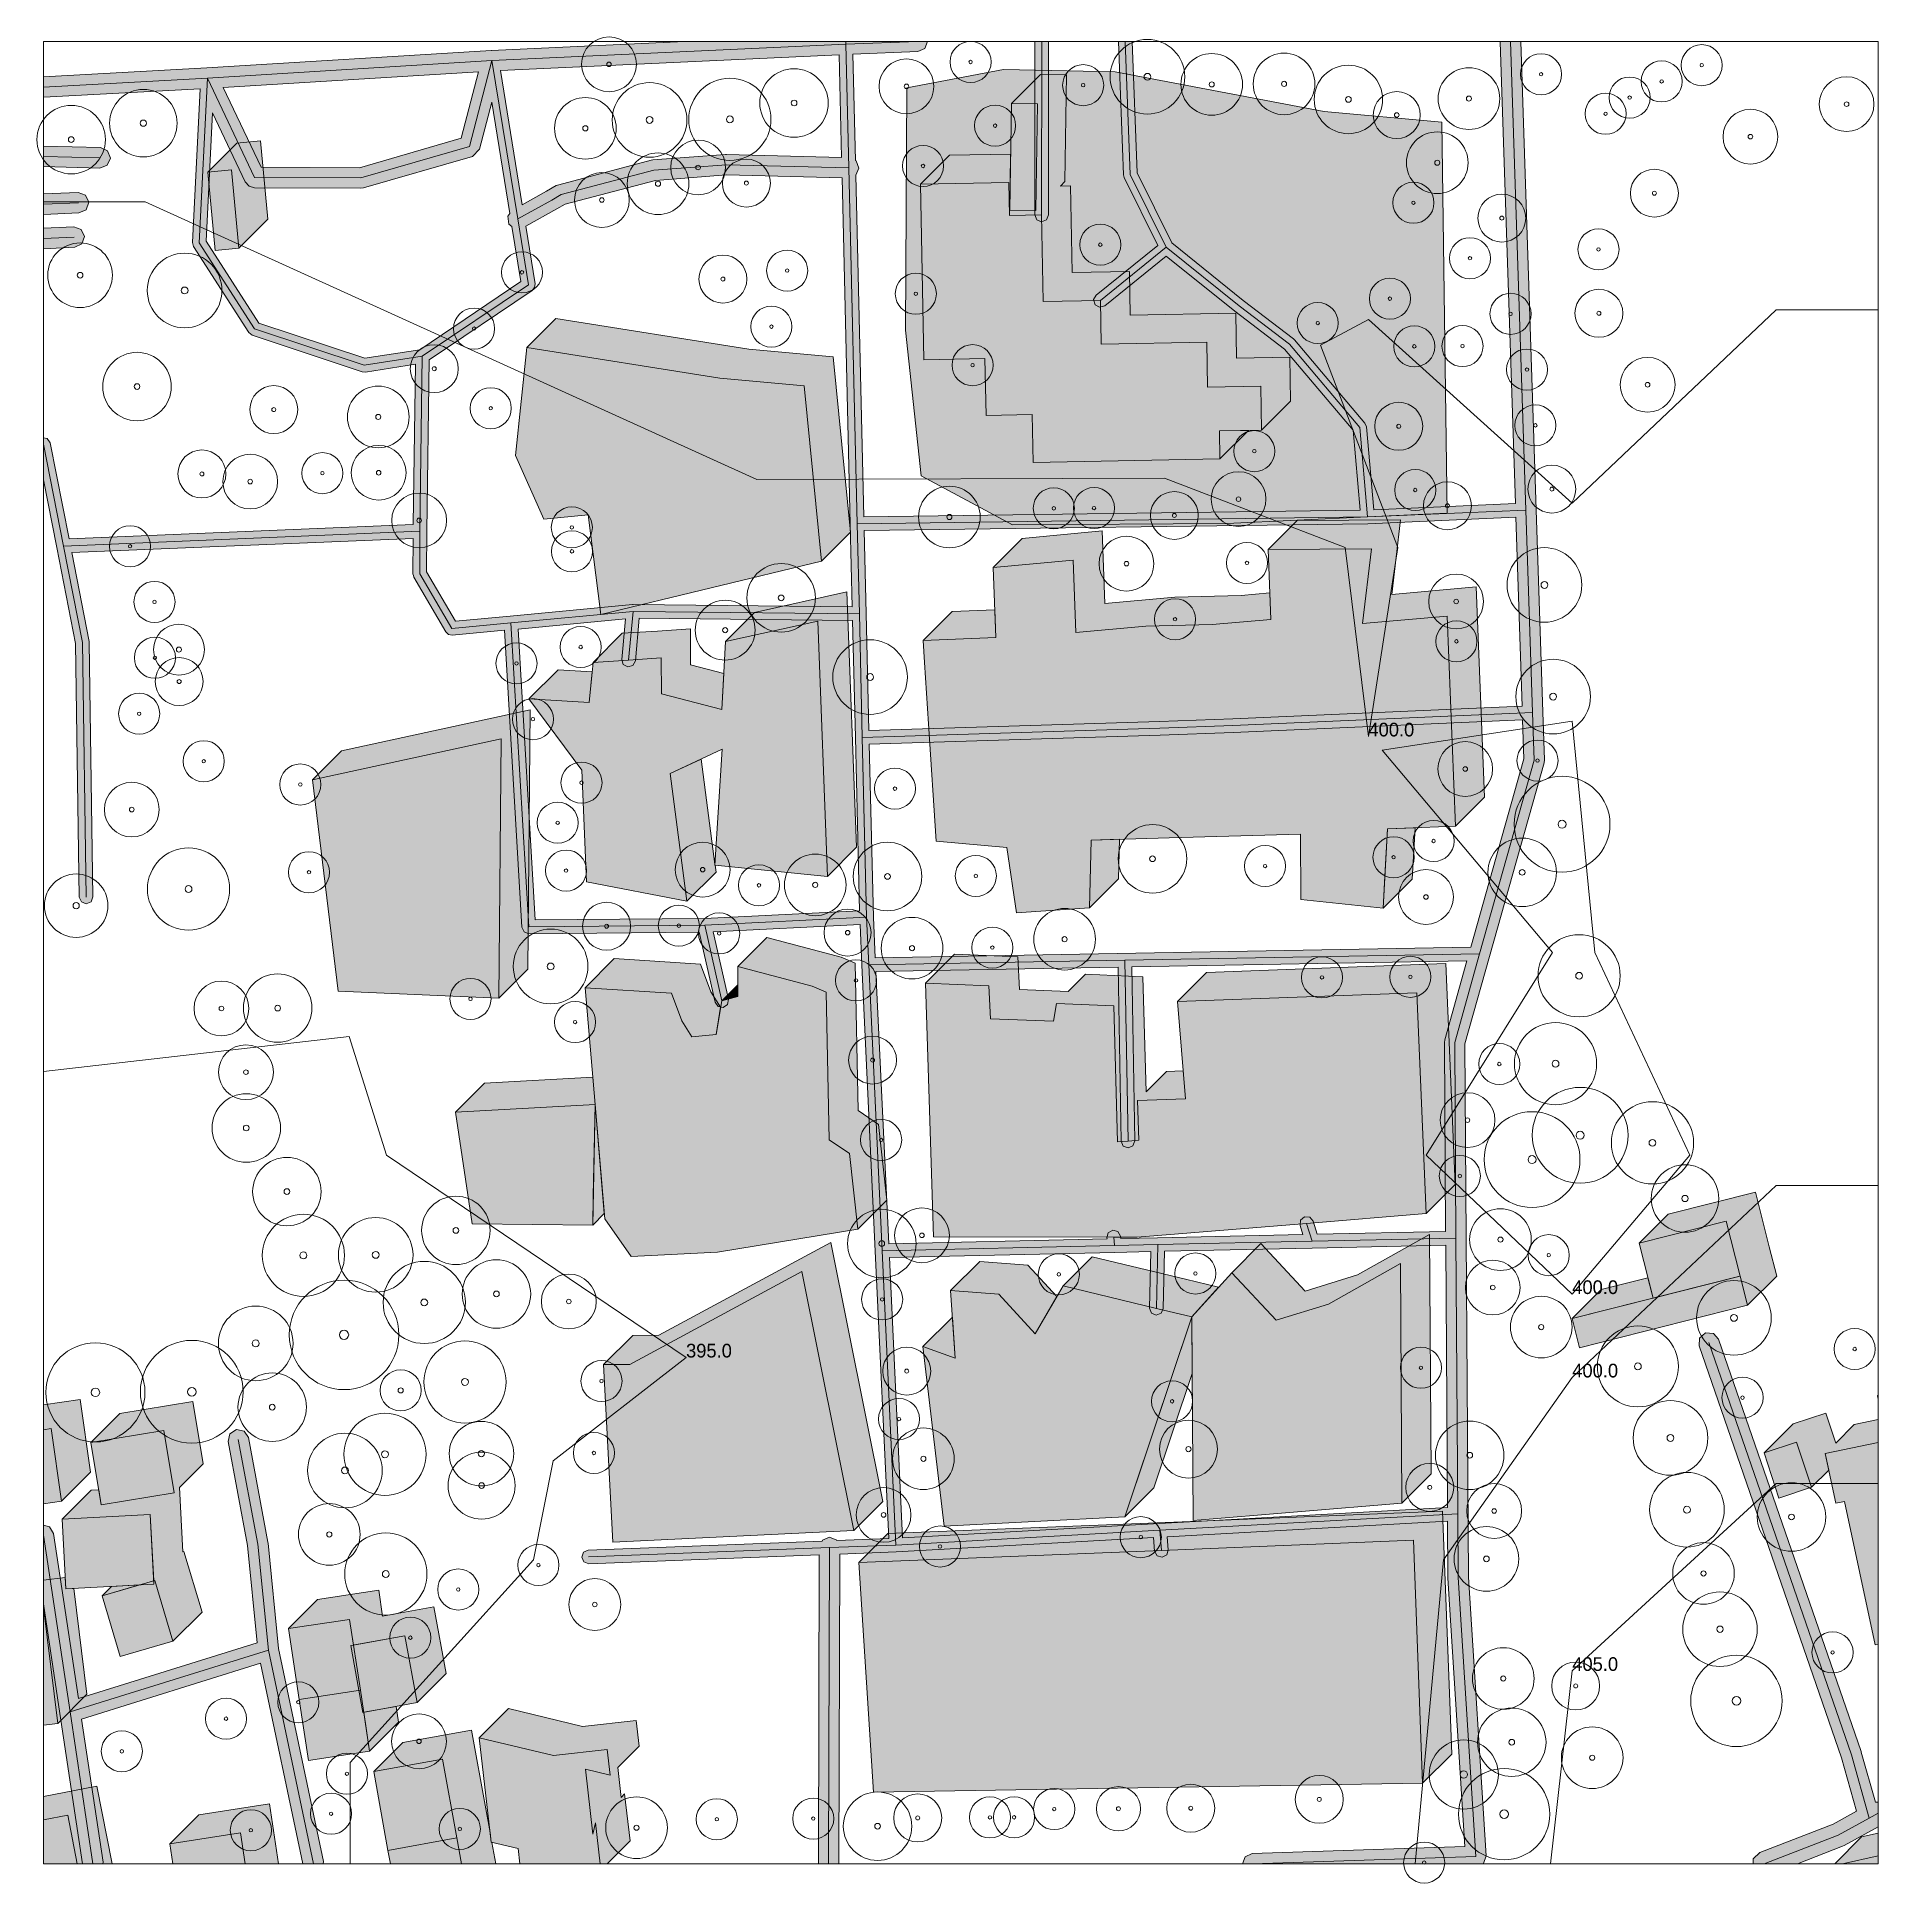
# Model space of a CAD drawing. Header units: metres. Extents: x -1 to 268, y -3 to 267.
import ezdxf

# ---------------------------------------------------------------- set-up
doc = ezdxf.new("R2010")
doc.units = ezdxf.units.M
doc.header["$MEASUREMENT"] = 0
for name, color, linetype, lineweight, true_color in [('TPX_BUILDINGS', 7, 'CONTINUOUS', 0, 0x000000), ('TPX_BUILDINGS_HATCH', 7, 'CONTINUOUS', 0, 0xf0f0f0), ('TPX_BUILDINGS_SHADOWS_HATCH', 7, 'CONTINUOUS', 0, 0x000000), ('TPX_BUILDINGS_SHADOWS_OUTLINES', 7, 'CONTINUOUS', 0, 0x000000), ('TPX_FRAME_PROJECT', 7, 'CONTINUOUS', 0, 0x000000), ('TPX_RELIEF_CONTOUR_LINES', 7, 'CONTINUOUS', 0, 0x969696), ('TPX_RELIEF_CONTOUR_LINES_TEXT', 7, 'CONTINUOUS', 0, 0x000000), ('TPX_ROADS_AXES', 7, 'CONTINUOUS', 0, 0x323232), ('TPX_ROADS_CONTOURS', 7, 'CONTINUOUS', 0, 0x646464), ('TPX_ROADS_HATCH', 7, 'CONTINUOUS', 0, 0xc8c8c8), ('TPX_VEGETATION_GREEN_SPACES', 7, 'CONTINUOUS', 0, 0x58ba48), ('TPX_VEGETATION_GREEN_SPACES_HATCH', 7, 'CONTINUOUS', 0, 0x58ba48), ('TPX_VEGETATION_TREES_INDIVIDUAL', 7, 'CONTINUOUS', 0, 0x136734)]:
    doc.layers.add(name, color=color, linetype=linetype, lineweight=lineweight, true_color=true_color)

msp = doc.modelspace()

# ---------------------------------------------------------------- texts
at = {"layer": 'TPX_RELIEF_CONTOUR_LINES_TEXT'}
for s, p in [('400.0', (193.44, 164.63, 0.05)), ('400.0', (223.2, 83.2, 0.05)), ('395.0', (93.82, 73.93, 0.05)), ('400.0', (223.2, 71.02, 0.05)), ('405.0', (223.2, 28.16, 0.05))]:
    msp.add_text(s, height=2, dxfattribs=at).set_placement(p)

# ---------------------------------------------------------------- blocks, each defined once
blk = doc.blocks.new('TREETR004_CR044')
at = {"layer": 'TPX_VEGETATION_TREES_INDIVIDUAL'}
for radius in [4.37, 0.375]:
    blk.add_circle((0, 0, 0.04), radius, dxfattribs=at)
blk = doc.blocks.new('TREETR003_CR030')
at = {"layer": 'TPX_VEGETATION_TREES_INDIVIDUAL'}
for radius in [3, 0.25]:
    blk.add_circle((0, 0, 0.04), radius, dxfattribs=at)
blk = doc.blocks.new('TREETR003_CR032')
at = {"layer": 'TPX_VEGETATION_TREES_INDIVIDUAL'}
for radius in [3.23, 0.292]:
    blk.add_circle((0, 0, 0.04), radius, dxfattribs=at)
blk = doc.blocks.new('TREETR005_CR054')
at = {"layer": 'TPX_VEGETATION_TREES_INDIVIDUAL'}
for radius in [5.44, 0.458]:
    blk.add_circle((0, 0, 0.04), radius, dxfattribs=at)
blk = doc.blocks.new('TREETR005_CR060')
at = {"layer": 'TPX_VEGETATION_TREES_INDIVIDUAL'}
for radius in [6, 0.5]:
    blk.add_circle((0, 0, 0.04), radius, dxfattribs=at)
blk = doc.blocks.new('TREETR007_CR080')
at = {"layer": 'TPX_VEGETATION_TREES_INDIVIDUAL'}
for radius in [8, 0.667]:
    blk.add_circle((0, 0, 0.04), radius, dxfattribs=at)
blk = doc.blocks.new('TREETR004_CR050')
at = {"layer": 'TPX_VEGETATION_TREES_INDIVIDUAL'}
for radius in [5, 0.417]:
    blk.add_circle((0, 0, 0.04), radius, dxfattribs=at)
blk = doc.blocks.new('TREETR006_CR072')
at = {"layer": 'TPX_VEGETATION_TREES_INDIVIDUAL'}
for radius in [7.24, 0.625]:
    blk.add_circle((0, 0, 0.04), radius, dxfattribs=at)
blk = doc.blocks.new('TREETR004_CR047')
at = {"layer": 'TPX_VEGETATION_TREES_INDIVIDUAL'}
for radius in [4.72, 0.417]:
    blk.add_circle((0, 0, 0.04), radius, dxfattribs=at)
blk = doc.blocks.new('TREETR005_CR046')
at = {"layer": 'TPX_VEGETATION_TREES_INDIVIDUAL'}
for radius in [4.63, 0.458]:
    blk.add_circle((0, 0, 0.04), radius, dxfattribs=at)
blk = doc.blocks.new('TREETR005_CR049')
at = {"layer": 'TPX_VEGETATION_TREES_INDIVIDUAL'}
for radius in [4.93, 0.458]:
    blk.add_circle((0, 0, 0.04), radius, dxfattribs=at)
blk = doc.blocks.new('TREETR004_CR042')
at = {"layer": 'TPX_VEGETATION_TREES_INDIVIDUAL'}
for radius in [4.24, 0.375]:
    blk.add_circle((0, 0, 0.04), radius, dxfattribs=at)
blk = doc.blocks.new('TREETR004_CR037')
at = {"layer": 'TPX_VEGETATION_TREES_INDIVIDUAL'}
for radius in [3.71, 0.375]:
    blk.add_circle((0, 0, 0.04), radius, dxfattribs=at)
blk = doc.blocks.new('TREETR006_CR070')
at = {"layer": 'TPX_VEGETATION_TREES_INDIVIDUAL'}
for radius in [7, 0.583]:
    blk.add_circle((0, 0, 0.04), radius, dxfattribs=at)
blk = doc.blocks.new('TREETR003_CR034')
at = {"layer": 'TPX_VEGETATION_TREES_INDIVIDUAL'}
for radius in [3.43, 0.333]:
    blk.add_circle((0, 0, 0.04), radius, dxfattribs=at)
blk = doc.blocks.new('TREETR003_CR035')
at = {"layer": 'TPX_VEGETATION_TREES_INDIVIDUAL'}
for radius in [3.5, 0.292]:
    blk.add_circle((0, 0, 0.04), radius, dxfattribs=at)
blk = doc.blocks.new('TREETR005_CR051')
at = {"layer": 'TPX_VEGETATION_TREES_INDIVIDUAL'}
for radius in [5.05, 0.542]:
    blk.add_circle((0, 0, 0.04), radius, dxfattribs=at)
blk = doc.blocks.new('TREETR003_CR038')
at = {"layer": 'TPX_VEGETATION_TREES_INDIVIDUAL'}
for radius in [3.79, 0.333]:
    blk.add_circle((0, 0, 0.04), radius, dxfattribs=at)
blk = doc.blocks.new('TREETR004_CR030')
at = {"layer": 'TPX_VEGETATION_TREES_INDIVIDUAL'}
for radius in [3, 0.375]:
    blk.add_circle((0, 0, 0.04), radius, dxfattribs=at)
blk = doc.blocks.new('TREETR004_CR049')
at = {"layer": 'TPX_VEGETATION_TREES_INDIVIDUAL'}
for radius in [4.89, 0.417]:
    blk.add_circle((0, 0, 0.04), radius, dxfattribs=at)
blk = doc.blocks.new('TREETR006_CR075')
at = {"layer": 'TPX_VEGETATION_TREES_INDIVIDUAL'}
for radius in [7.5, 0.625]:
    blk.add_circle((0, 0, 0.04), radius, dxfattribs=at)
blk = doc.blocks.new('TREETR005_CR055')
at = {"layer": 'TPX_VEGETATION_TREES_INDIVIDUAL'}
for radius in [5.45, 0.5]:
    blk.add_circle((0, 0, 0.04), radius, dxfattribs=at)
blk = doc.blocks.new('TREETR004_CR045')
at = {"layer": 'TPX_VEGETATION_TREES_INDIVIDUAL'}
for radius in [4.5, 0.375]:
    blk.add_circle((0, 0, 0.04), radius, dxfattribs=at)
blk = doc.blocks.new('TREETR005_CR047')
at = {"layer": 'TPX_VEGETATION_TREES_INDIVIDUAL'}
for radius in [4.71, 0.458]:
    blk.add_circle((0, 0, 0.04), radius, dxfattribs=at)
blk = doc.blocks.new('TREETR003_CR040')
at = {"layer": 'TPX_VEGETATION_TREES_INDIVIDUAL'}
for radius in [4, 0.333]:
    blk.add_circle((0, 0, 0.04), radius, dxfattribs=at)
blk = doc.blocks.new('TREETR006_CR067')
at = {"layer": 'TPX_VEGETATION_TREES_INDIVIDUAL'}
for radius in [6.67, 0.625]:
    blk.add_circle((0, 0, 0.04), radius, dxfattribs=at)
blk = doc.blocks.new('TREETR005_CR059')
at = {"layer": 'TPX_VEGETATION_TREES_INDIVIDUAL'}
for radius in [5.91, 0.5]:
    blk.add_circle((0, 0, 0.04), radius, dxfattribs=at)

# ---------------------------------------------------------------- hatches: boundary and pattern name
at = {"layer": 'TPX_BUILDINGS_HATCH'}
for points in [[(141.32, 257.08), (141.09, 241.48), (144.9, 241.43), (145.12, 257.03), (141.32, 257.08)], [(27.47, 247.36), (24, 247.04), (25.07, 235.61), (28.53, 235.93), (27.47, 247.36)], [(140.94, 245.53), (128.04, 245.28), (128.53, 219.65), (137.46, 219.83), (137.62, 211.51), (144.37, 211.63), (144.5, 204.64), (171.77, 205.17), (171.68, 209.25), (177.84, 209.37), (177.72, 215.77), (169.96, 215.62), (169.84, 222.19), (154.43, 221.9), (154.31, 228.31), (145.97, 228.15), (145.72, 240.8), (141.03, 240.71), (140.94, 245.53)], [(70.56, 221.42), (68.9, 205.68), (73.07, 196.38), (79.52, 197), (81.38, 182.45), (113.58, 190.23), (111.07, 215.85), (98.74, 216.93), (70.56, 221.42)], [(139.07, 179.07), (128.43, 178.66), (128.64, 175.43), (129.22, 166.48), (130.34, 149.34), (140.64, 148.39), (142.07, 138.85), (152.71, 139.61), (152.98, 149.49), (164.36, 149.83), (183.52, 150.37), (183.59, 140.82), (195.61, 139.54), (196.22, 151.14), (206.17, 151.54), (204.94, 182.22), (192.6, 181.12), (193.89, 192.04), (178.79, 191.94), (179.21, 181.72), (170.63, 180.98), (160.94, 180.72), (150.73, 179.83), (150.32, 190.39), (138.65, 189.3), (139.07, 179.07)], [(79.7, 169.61), (70.89, 170.14), (78.59, 159.7), (79.28, 143.39), (93.96, 140.57), (91.5, 159.2), (99.09, 162.75), (98.03, 145.85), (114.47, 144.2), (113.06, 181.49), (99.58, 178.48), (99.06, 168.58), (90.24, 170.84), (90.21, 176.1), (85.43, 175.78), (80.25, 175.45), (79.7, 169.61)], [(66.83, 164.28), (39.3, 158.28), (43.02, 127.42), (66.49, 126.41), (66.83, 164.28)], [(91.71, 127.15), (79.08, 127.94), (80.53, 110.89), (81.95, 94.16), (85.79, 88.66), (98.4, 89.32), (118.9, 92.65), (117.66, 103.72), (114.72, 105.74), (114.28, 127.3), (112.22, 128.16), (101.36, 131.01), (101.38, 126.64), (99.04, 126.04), (98.2, 121.08), (94.68, 120.76), (93.2, 123.09), (91.71, 127.15)], [(138.01, 128.2), (128.78, 128.59), (129.95, 91.56), (156.26, 91.52), (159.67, 91.51), (184.42, 93.52), (201.87, 94.94), (200.49, 127.21), (165.58, 125.9), (166.76, 111.73), (159.73, 111.46), (159.9, 105.65), (158.35, 105.53), (156.83, 105.41), (156.27, 125.27), (147.91, 125.65), (147.49, 123.03), (138.26, 123.4), (138.01, 128.2)], [(80.53, 110.89), (60.14, 109.75), (62.6, 93.46), (80.19, 93.28), (80.53, 110.89)], [(245.68, 93.85), (232.96, 90.63), (235, 82.61), (247.73, 85.83), (245.68, 93.85)], [(85.61, 72.92), (81.79, 72.9), (83.13, 46.97), (118.31, 48.66), (110.73, 86.48), (85.61, 72.92)], [(173.49, 86.31), (167.67, 79.86), (167.86, 50.14), (198.34, 52.68), (198.11, 87.64), (187.6, 81.74), (179.98, 79.36), (173.49, 86.31)], [(133.1, 73.82), (128.4, 75.53), (131.5, 49.32), (157.89, 50.67), (167.67, 79.86), (162.48, 81.11), (148.87, 84.41), (144.81, 77.39), (139.49, 83.17), (132.45, 83.71), (133.1, 73.82)], [(247.73, 85.83), (223.2, 79.61), (224.28, 75.36), (248.8, 81.58), (247.73, 85.83)], [(267.85, 68.36), (267.74, 68.34), (267.85, 67.84), (267.85, 68.36)], [(0, 63.39), (0, 52.57), (2.65, 52.95), (1.14, 63.56), (0, 63.39)], [(17.56, 63.28), (6.93, 61.52), (8.44, 52.4), (19.07, 54.17), (17.56, 63.28)], [(255.96, 61.56), (251.2, 60), (253.37, 53.41), (258.15, 54.98), (255.96, 61.56)], [(267.85, 61.53), (260.14, 59.91), (261.68, 52.64), (262.95, 52.92), (267.42, 31.97), (267.85, 32.06), (267.85, 61.53)], [(15.6, 50.99), (2.73, 50.31), (3.27, 40.15), (16.14, 40.83), (15.6, 50.99)], [(163.22, 45.76), (119.05, 43.98), (121.19, 10.43), (201.36, 11.77), (200.03, 47.23), (163.22, 45.76)], [(16.28, 41.37), (8.57, 39.12), (11.21, 30.26), (18.91, 32.52), (16.28, 41.37)], [(0, 37.41), (0, 20.23), (2.12, 20.49), (0, 37.41)], [(44.71, 35.68), (35.77, 34.33), (37.34, 23.99), (46.27, 25.34), (44.71, 35.68)], [(52.78, 33.28), (44.88, 31.85), (46.65, 22.1), (54.55, 23.53), (52.78, 33.28)], [(46.27, 25.34), (37.34, 23.99), (38.68, 15.09), (47.62, 16.44), (46.27, 25.34)], [(74.46, 15.81), (63.64, 18.4), (65.39, 3.15), (69.31, 2.21), (69.57, 0), (81.3, 0), (80.62, 5.96), (80.22, 4.32), (79.13, 13.82), (82.76, 12.95), (82.32, 16.7), (74.46, 15.81)], [(58.27, 15.28), (48.22, 13.46), (50.3, 1.95), (60.36, 3.78), (58.27, 15.28)], [(0, 6.39), (0, 0), (4.95, 0), (3.55, 7.08), (0, 6.39)], [(28.76, 4.49), (18.47, 2.91), (18.92, 0), (29.45, 0), (28.76, 4.49)], [(60.36, 3.78), (50.3, 1.95), (50.66, 0), (61.05, 0), (60.36, 3.78)], [(267.85, 1.14), (262.66, 0), (267.85, 0), (267.85, 1.14)]]:
    msp.add_hatch(color=256, dxfattribs=at).paths.add_polyline_path(points)
at = {"layer": 'TPX_BUILDINGS_SHADOWS_HATCH'}
for points in [[(132.28, 249.52), (128.04, 245.28), (140.94, 245.53), (141.03, 240.71), (145.72, 240.8), (145.97, 228.15), (154.31, 228.31), (154.43, 221.9), (169.84, 222.19), (169.96, 215.62), (177.72, 215.77), (177.84, 209.37), (182.08, 213.61), (181.96, 220.02), (174.2, 219.87), (174.08, 226.44), (158.67, 226.14), (158.55, 232.55), (150.21, 232.39), (149.96, 245.04), (148.48, 245.01), (149.14, 245.67), (149.37, 261.27), (145.56, 261.32), (141.32, 257.08), (145.12, 257.03), (144.9, 241.43), (141.09, 241.48), (141.21, 249.69), (132.28, 249.52)], [(28.24, 251.28), (24, 247.04), (27.47, 247.36), (28.53, 235.93), (32.77, 240.17), (31.71, 251.6), (28.24, 251.28)], [(74.8, 225.66), (70.56, 221.42), (98.74, 216.93), (111.07, 215.85), (113.58, 190.23), (117.82, 194.48), (115.32, 220.09), (102.99, 221.18), (74.8, 225.66)], [(175.93, 209.33), (171.68, 209.25), (171.77, 205.17), (175.93, 209.33)], [(142.9, 193.54), (138.65, 189.3), (150.32, 190.39), (150.73, 179.83), (160.94, 180.72), (170.63, 180.98), (179.21, 181.72), (179.05, 185.58), (174.87, 185.22), (165.18, 184.96), (154.97, 184.07), (154.57, 194.64), (142.9, 193.54)], [(183.04, 196.18), (178.79, 191.94), (193.89, 192.04), (192.6, 181.12), (204.94, 182.22), (206.17, 151.54), (210.41, 155.78), (209.19, 186.46), (196.84, 185.36), (198.13, 196.28), (183.04, 196.18)], [(103.83, 182.72), (99.58, 178.48), (113.06, 181.49), (114.47, 144.2), (118.71, 148.45), (117.3, 185.73), (103.83, 182.72)], [(132.68, 182.9), (128.43, 178.66), (139.07, 179.07), (138.9, 183.14), (132.68, 182.9)], [(84.49, 179.69), (80.25, 175.45), (85.43, 175.78), (90.21, 176.1), (90.24, 170.84), (99.06, 168.58), (99.34, 173.84), (94.48, 175.09), (94.45, 180.34), (89.67, 180.02), (84.49, 179.69)], [(75.14, 174.38), (70.89, 170.14), (79.7, 169.61), (80.12, 174.08), (75.14, 174.38)], [(43.54, 162.52), (39.3, 158.28), (66.83, 164.28), (66.49, 126.41), (70.73, 130.66), (71.07, 168.53), (43.54, 162.52)], [(96.02, 161.31), (91.5, 159.2), (93.96, 140.57), (98.2, 144.82), (98.07, 145.84), (98.03, 145.85), (98.04, 146), (96.02, 161.31)], [(195.86, 144.21), (195.61, 139.54), (199.85, 143.78), (200.25, 151.3), (196.22, 151.14), (195.86, 144.21)], [(152.82, 143.55), (152.71, 139.61), (156.95, 143.85), (157.11, 149.61), (152.98, 149.49), (152.82, 143.55)], [(105.6, 135.25), (101.36, 131.01), (112.22, 128.16), (114.28, 127.3), (114.72, 105.74), (117.66, 103.72), (118.9, 92.65), (123.14, 96.9), (121.9, 107.96), (118.96, 109.98), (118.52, 131.54), (116.46, 132.4), (105.6, 135.25)], [(83.33, 132.19), (79.08, 127.94), (91.71, 127.15), (93.2, 123.09), (94.68, 120.76), (98.2, 121.08), (98.87, 125.08), (97.44, 127.33), (95.95, 131.39), (83.33, 132.19)], [(133.02, 132.83), (128.78, 128.59), (138.01, 128.2), (138.26, 123.4), (147.49, 123.03), (147.91, 125.65), (156.27, 125.27), (156.83, 105.41), (158.35, 105.53), (159.9, 105.65), (159.73, 111.46), (166.76, 111.73), (166.42, 115.8), (163.98, 115.7), (160.99, 112.71), (160.51, 129.51), (152.15, 129.89), (149.62, 127.36), (142.5, 127.65), (142.25, 132.45), (133.02, 132.83)], [(169.82, 130.15), (165.58, 125.9), (200.49, 127.21), (201.87, 94.94), (206.11, 99.18), (204.73, 131.46), (169.82, 130.15)], [(101.37, 128.37), (99.04, 126.04), (101.38, 126.64), (101.37, 128.37)], [(64.39, 114), (60.14, 109.75), (80.53, 110.89), (80.19, 114.88), (64.39, 114)], [(80.27, 97.56), (80.19, 93.28), (81.88, 94.96), (80.53, 110.89), (80.27, 97.56)], [(237.2, 94.87), (232.96, 90.63), (245.68, 93.85), (247.73, 85.83), (248.8, 81.58), (253.05, 85.82), (251.97, 90.08), (249.93, 98.09), (237.2, 94.87)], [(177.73, 90.56), (173.49, 86.31), (179.98, 79.36), (187.6, 81.74), (198.11, 87.64), (198.34, 52.68), (202.58, 56.92), (202.35, 91.88), (191.84, 85.98), (184.23, 83.61), (177.73, 90.56)], [(86.03, 77.14), (81.79, 72.9), (85.61, 72.92), (110.73, 86.48), (118.31, 48.66), (122.55, 52.9), (114.97, 90.73), (89.85, 77.17), (86.03, 77.14)], [(136.69, 87.96), (132.45, 83.71), (139.49, 83.17), (144.81, 77.39), (147.96, 82.83), (143.74, 87.42), (136.69, 87.96)], [(153.11, 88.65), (148.87, 84.41), (162.48, 81.11), (167.67, 79.86), (171.57, 84.19), (166.72, 85.35), (153.11, 88.65)], [(227.44, 83.85), (223.2, 79.61), (247.66, 85.82), (235, 82.61), (234.24, 85.58), (227.44, 83.85)], [(132.65, 79.78), (128.4, 75.53), (133.1, 73.82), (132.71, 79.75), (132.65, 79.78)], [(159.26, 54.76), (157.89, 50.67), (162.13, 54.91), (167.72, 71.6), (167.67, 79.86), (159.26, 54.76)], [(0, 67.03), (0, 63.39), (1.14, 63.56), (2.65, 52.95), (6.9, 57.19), (5.39, 67.8), (0, 67.03)], [(6.97, 54.56), (2.73, 50.31), (15.6, 50.99), (16.11, 41.33), (16.28, 41.37), (18.91, 32.52), (23.16, 36.76), (20.52, 45.62), (20.35, 45.57), (19.86, 54.96), (23.31, 58.41), (21.8, 67.52), (11.17, 65.76), (6.93, 61.52), (17.56, 63.28), (19.07, 54.17), (8.44, 52.4), (8.07, 54.62), (6.97, 54.56)], [(267.85, 68.45), (267.74, 68.34), (267.85, 68.36), (267.85, 68.45)], [(255.44, 64.24), (251.2, 60), (255.96, 61.56), (258.15, 54.98), (260.66, 57.49), (260.14, 59.91), (267.85, 61.53), (267.85, 64.88), (264.38, 64.16), (261.66, 61.43), (260.21, 65.8), (255.44, 64.24)], [(123.29, 48.22), (119.05, 43.98), (163.22, 45.76), (200.03, 47.23), (201.36, 11.77), (205.6, 16.02), (204.28, 51.48), (167.46, 50), (123.29, 48.22)], [(0, 41.41), (0, 37.41), (2.12, 20.49), (6.36, 24.74), (4.42, 40.21), (3.27, 40.15), (3.18, 41.8), (0, 41.41)], [(9.95, 40.5), (8.57, 39.12), (14.04, 40.72), (9.95, 40.5)], [(40.01, 38.57), (35.77, 34.33), (44.71, 35.68), (45.28, 31.92), (52.78, 33.28), (54.55, 23.53), (58.79, 27.78), (57.02, 37.52), (49.52, 36.16), (48.95, 39.93), (40.01, 38.57)], [(51.51, 22.98), (46.76, 22.12), (47.62, 16.44), (51.86, 20.68), (51.51, 22.98)], [(67.89, 22.65), (63.64, 18.4), (74.46, 15.81), (82.32, 16.7), (82.76, 12.95), (79.13, 13.82), (80.22, 4.32), (80.62, 5.96), (81.3, 0), (82.3, 0), (85.65, 3.34), (84.86, 10.2), (84.34, 9.68), (83.84, 14.03), (87, 17.19), (86.56, 20.94), (78.71, 20.05), (67.89, 22.65)], [(52.46, 17.7), (48.22, 13.46), (58.27, 15.28), (60.36, 3.78), (61.05, 0), (66.06, 0), (65.49, 3.12), (65.39, 3.15), (65.23, 4.55), (64.6, 8.02), (62.52, 19.52), (52.46, 17.7)], [(0, 9.8), (0, 6.39), (3.55, 7.08), (4.95, 0), (10.03, 0), (7.8, 11.33), (0, 9.8)], [(22.71, 7.15), (18.47, 2.91), (28.76, 4.49), (29.45, 0), (34.34, 0), (33, 8.73), (22.71, 7.15)], [(265.45, 3.92), (261.53, 0), (262.66, 0), (267.85, 1.14), (267.85, 4.45), (265.45, 3.92)]]:
    msp.add_hatch(color=256, dxfattribs=at).paths.add_polyline_path(points)
at = {"layer": 'TPX_ROADS_HATCH'}
h = msp.add_hatch(color=256, dxfattribs=at)
h.paths.add_polyline_path([(0, 208.26), (0, 202.12), (1.94, 192.24), (4.69, 178.22), (5.24, 141.16), (5.54, 140.46), (6.25, 140.18), (6.96, 140.48), (7.24, 141.19), (6.69, 178.34), (6.67, 178.52), (4.13, 191.49), (53.97, 193.56), (53.94, 188.4), (54.05, 188.15), (54.08, 187.89), (58.75, 179.91), (59.15, 179.52), (59.7, 179.42), (67.32, 180.13), (69.87, 136.76), (70.19, 136.09), (70.88, 135.82), (95.76, 136.04), (98.06, 125.82), (98.5, 125.19), (99.26, 125.06), (99.88, 125.5), (100.01, 126.26), (97.8, 136.11), (119.22, 137.17), (119.5, 131.22), (121.45, 89.48), (123.42, 47.51), (115.84, 47.21), (115.84, 47.23), (114.78, 47.67), (113.72, 47.24), (113.67, 47.13), (79.55, 45.8), (78.86, 45.48), (78.59, 44.77), (78.91, 44.07), (79.63, 43.81), (113.27, 45.11), (113.14, 0), (113.15, 0), (116.14, 0), (116.27, 45.23), (124.52, 45.55), (162.06, 47.63), (162.22, 45.67), (162.58, 44.99), (163.31, 44.76), (163.99, 45.11), (164.22, 45.84), (164.06, 47.74), (204.99, 50.02), (205.04, 41.8), (205.05, 41.72), (207.52, 2.51), (176.49, 1.5), (175.44, 1.03), (175.06, 0), (210.12, 0), (210.22, 0.05), (210.61, 1.15), (208.04, 41.86), (207.54, 119.72), (211.12, 132.47), (219.08, 160.76), (219.13, 161.22), (218.9, 168.16), (217.92, 197.74), (215.67, 266.14), (212.69, 266.14), (212.67, 266.09), (214.89, 198.63), (194.24, 197.72), (193.17, 209.83), (192.93, 210.38), (182.67, 222.55), (182.51, 222.7), (175.17, 228.32), (164.73, 236.72), (159.67, 246.94), (158.95, 266.14), (156.97, 266.14), (156.95, 266.1), (157.68, 246.65), (157.79, 246.24), (162.68, 236.35), (153.68, 229.09), (153.31, 228.42), (153.53, 227.68), (154.2, 227.32), (154.94, 227.53), (163.93, 234.79), (173.92, 226.76), (173.94, 226.74), (181.21, 221.18), (191.2, 209.34), (192.23, 197.67), (119.78, 196.69), (118.59, 246.59), (118.6, 246.59), (119.07, 247.64), (118.66, 248.71), (118.54, 248.76), (118.18, 264.27), (127.65, 264.64), (128.69, 265.12), (129.07, 266.14), (93.61, 266.14), (65.4, 264.83), (65.38, 264.82), (23.86, 262.28), (0, 260.98), (0, 258.01), (0.08, 257.98), (22.87, 259.22), (21.75, 236.75), (21.91, 236.16), (29.97, 223.62), (30.5, 223.21), (46.54, 217.88), (47.01, 217.84), (54.3, 218.98), (53.98, 195.56), (3.74, 193.47), (0.98, 207.51), (0.56, 208.14), (0, 208.26)])
h.paths.add_polyline_path([(23.77, 236.97), (24.7, 255.7), (29.48, 245.61), (30.03, 244.99), (30.83, 244.75), (46.33, 244.69), (46.75, 244.75), (62.64, 249.34), (63.68, 250.41), (65.45, 257.25), (68.1, 240.99), (67.79, 240.6), (67.93, 239.46), (68.4, 239.09), (69.71, 231.06), (54.94, 221.1), (46.94, 219.86), (31.46, 225), (23.77, 236.97)], flags=16)
h.paths.add_polyline_path([(26.26, 259.42), (63.5, 261.7), (60.99, 251.99), (46.13, 247.69), (31.79, 247.75), (26.26, 259.42)], flags=16)
h.paths.add_polyline_path([(55.95, 188.66), (55.97, 194.59), (56.31, 219.61), (71.36, 229.76), (71.72, 230.2), (71.78, 230.75), (70.42, 239.14), (74.94, 241.66), (76.18, 242.35), (89.35, 245.84), (99.75, 246.63), (116.6, 246.2), (117.8, 195.65), (118.09, 183.56), (86.1, 183.9), (85.99, 183.89), (68.16, 182.22), (60.15, 181.47), (55.95, 188.66)], flags=16)
h.paths.add_polyline_path([(66.72, 261.88), (116.18, 264.18), (116.53, 249.2), (99.75, 249.63), (99.6, 249.62), (88.99, 248.82), (88.72, 248.78), (75.23, 245.21), (74.88, 245.07), (73.47, 244.28), (69.91, 242.29), (66.72, 261.88)], flags=16)
h.paths.add_polyline_path([(69.31, 180.32), (84.98, 181.79), (84.44, 175.87), (84.66, 175.14), (85.34, 174.78), (86.07, 175.01), (86.43, 175.69), (87, 181.89), (118.14, 181.56), (118.54, 164.46), (119.15, 139.17), (96.53, 138.05), (71.81, 137.83), (69.31, 180.32)], flags=16)
h.paths.add_polyline_path([(119.83, 194.69), (193.34, 195.68), (193.37, 195.68), (214.96, 196.63), (215.87, 169.05), (173.63, 167.22), (162.96, 166.81), (120.52, 165.51), (120.12, 182.57), (119.83, 194.69)], flags=16)
h.paths.add_polyline_path([(120.56, 163.51), (163.02, 164.82), (173.71, 165.22), (215.93, 167.05), (216.12, 161.35), (208.4, 133.85), (121.45, 132.28), (121.17, 138.26), (120.56, 163.51)], flags=16)
h.paths.add_polyline_path([(121.55, 130.28), (156.91, 130.92), (157.35, 105.52), (157.66, 104.81), (158.37, 104.53), (159.07, 104.84), (159.35, 105.55), (158.91, 130.96), (207.83, 131.84), (204.59, 120.33), (204.54, 119.92), (204.71, 92.35), (185.95, 91.93), (185.37, 93.82), (184.88, 94.41), (184.12, 94.48), (183.53, 93.99), (183.46, 93.23), (183.88, 91.89), (162.67, 91.42), (157.29, 91.3), (157.25, 91.64), (156.88, 92.31), (156.14, 92.52), (155.47, 92.15), (155.26, 91.41), (155.28, 91.25), (123.41, 90.55), (121.55, 130.28)], flags=16)
h.paths.add_polyline_path([(123.5, 88.55), (156.42, 89.28), (161.67, 89.39), (161.48, 81.13), (161.76, 80.42), (162.46, 80.11), (163.17, 80.39), (163.48, 81.09), (163.67, 89.44), (185.24, 89.92), (204.73, 90.35), (204.98, 52.02), (162.92, 49.68), (125.42, 47.6), (123.5, 88.55)], flags=16)
for points in [[(144.75, 266.14), (144.72, 240.8), (145.01, 240.1), (145.72, 239.8), (146.43, 240.09), (146.72, 240.8), (146.75, 266.14), (146.75, 266.14), (144.75, 266.14)], [(0, 250.84), (0, 247.85), (8.25, 247.64), (9.33, 248.05), (9.79, 249.1), (9.38, 250.17), (8.33, 250.64), (0.04, 250.85), (0, 250.84)], [(0, 243.87), (0, 240.89), (0.06, 240.87), (5.18, 241.08), (6.22, 241.56), (6.62, 242.64), (6.14, 243.68), (5.06, 244.08), (0, 243.87)], [(0, 238.86), (0, 235.88), (0.07, 235.86), (4.58, 236.07), (5.62, 236.55), (6.01, 237.63), (5.52, 238.67), (4.44, 239.06), (0, 238.86)], [(241.8, 76.77), (241.74, 75.62), (262.51, 15.46), (264.72, 7.66), (261.3, 5.78), (250.6, 1.63), (249.63, 0.71), (249.61, 0), (256.07, 0), (262.67, 2.56), (262.89, 2.66), (267.4, 5.14), (267.85, 5.39), (267.85, 9.01), (267.46, 8.97), (265.39, 16.31), (265.36, 16.4), (244.57, 76.6), (243.81, 77.46), (242.66, 77.53), (241.8, 76.77)], [(0, 49.43), (0, 37.94), (2.41, 21.95), (5.72, 0), (8.66, 0), (8.72, 0.22), (5.57, 21.13), (31.71, 29.29), (37.88, 0), (40.82, 0), (40.88, 0.31), (34.32, 31.44), (32.79, 46.83), (32.77, 46.96), (29.92, 62.23), (29.29, 63.19), (28.17, 63.43), (27.2, 62.8), (26.97, 61.68), (29.81, 46.47), (31.23, 32.28), (5.11, 24.13), (1.48, 48.22), (0.89, 49.21), (0, 49.43)]]:
    msp.add_hatch(color=256, dxfattribs=at).paths.add_polyline_path(points)
at = {"layer": 'TPX_VEGETATION_GREEN_SPACES_HATCH'}
msp.add_hatch(color=256, dxfattribs=at).paths.add_polyline_path([(126.04, 259.36), (125.85, 223.98), (128.13, 202.69), (141.47, 195.53), (172.79, 195.73), (193.33, 196.68), (204.96, 197.22), (204.16, 254.32), (186.98, 255.92), (156.49, 261.69), (140.18, 262.01), (126.04, 259.36)])

# ---------------------------------------------------------------- linework, layer by layer
at = {"layer": 'TPX_BUILDINGS', "elevation": 0.04}
for points in [[(141.32, 257.08), (141.09, 241.48), (144.9, 241.43), (145.12, 257.03)], [(27.47, 247.36), (24, 247.04), (25.07, 235.61), (28.53, 235.93)], [(140.94, 245.53), (128.04, 245.28), (128.53, 219.65), (137.46, 219.83), (137.62, 211.51), (144.37, 211.63), (144.5, 204.64), (171.77, 205.17), (171.68, 209.25), (177.84, 209.37), (177.72, 215.77), (169.96, 215.62), (169.84, 222.19), (154.43, 221.9), (154.31, 228.31), (145.97, 228.15), (145.72, 240.8), (141.03, 240.71)], [(70.56, 221.42), (68.9, 205.68), (73.07, 196.38), (79.52, 197), (81.38, 182.45), (113.58, 190.23), (111.07, 215.85), (98.74, 216.93)], [(139.07, 179.07), (128.43, 178.66), (128.64, 175.43), (129.22, 166.48), (130.34, 149.34), (140.64, 148.39), (142.07, 138.85), (152.71, 139.61), (152.98, 149.49), (164.36, 149.83), (183.52, 150.37), (183.59, 140.82), (195.61, 139.54), (196.22, 151.14), (206.17, 151.54), (204.94, 182.22), (192.6, 181.12), (193.89, 192.04), (178.79, 191.94), (179.21, 181.72), (170.63, 180.98), (160.94, 180.72), (150.73, 179.83), (150.32, 190.39), (138.65, 189.3)], [(79.7, 169.61), (70.89, 170.14), (78.59, 159.7), (79.28, 143.39), (93.96, 140.57), (91.5, 159.2), (99.09, 162.75), (98.03, 145.85), (114.47, 144.2), (113.06, 181.49), (99.58, 178.48), (99.06, 168.58), (90.24, 170.84), (90.21, 176.1), (85.43, 175.78), (80.25, 175.45)], [(66.83, 164.28), (39.3, 158.28), (43.02, 127.42), (66.49, 126.41)], [(91.71, 127.15), (79.08, 127.94), (80.53, 110.89), (81.95, 94.16), (85.79, 88.66), (98.4, 89.32), (118.9, 92.65), (117.66, 103.72), (114.72, 105.74), (114.28, 127.3), (112.22, 128.16), (101.36, 131.01), (101.38, 126.64), (99.04, 126.04), (98.2, 121.08), (94.68, 120.76), (93.2, 123.09)], [(138.01, 128.2), (128.78, 128.59), (129.95, 91.56), (156.26, 91.52), (159.67, 91.51), (184.42, 93.52), (201.87, 94.94), (200.49, 127.21), (165.58, 125.9), (166.76, 111.73), (159.73, 111.46), (159.9, 105.65), (158.35, 105.53), (156.83, 105.41), (156.27, 125.27), (147.91, 125.65), (147.49, 123.03), (138.26, 123.4)], [(80.53, 110.89), (60.14, 109.75), (62.6, 93.46), (80.19, 93.28)], [(245.68, 93.85), (232.96, 90.63), (235, 82.61), (247.73, 85.83)], [(85.61, 72.92), (81.79, 72.9), (83.13, 46.97), (118.31, 48.66), (110.73, 86.48)], [(173.49, 86.31), (167.67, 79.86), (167.86, 50.14), (198.34, 52.68), (198.11, 87.64), (187.6, 81.74), (179.98, 79.36)], [(133.1, 73.82), (128.4, 75.53), (131.5, 49.32), (157.89, 50.67), (167.67, 79.86), (162.48, 81.11), (148.87, 84.41), (144.81, 77.39), (139.49, 83.17), (132.45, 83.71)], [(247.73, 85.83), (223.2, 79.61), (224.28, 75.36), (248.8, 81.58)], [(267.85, 68.36), (267.74, 68.34), (267.85, 67.84)], [(0, 63.39), (0, 52.57), (2.65, 52.95), (1.14, 63.56)], [(17.56, 63.28), (6.93, 61.52), (8.44, 52.4), (19.07, 54.17)], [(255.96, 61.56), (251.2, 60), (253.37, 53.41), (258.15, 54.98)], [(267.85, 61.53), (260.14, 59.91), (261.68, 52.64), (262.95, 52.92), (267.42, 31.97), (267.85, 32.06)], [(15.6, 50.99), (2.73, 50.31), (3.27, 40.15), (16.14, 40.83)], [(163.22, 45.76), (119.05, 43.98), (121.19, 10.43), (201.36, 11.77), (200.03, 47.23)], [(16.28, 41.37), (8.57, 39.12), (11.21, 30.26), (18.91, 32.52)], [(0, 37.41), (0, 20.23), (2.12, 20.49)], [(44.71, 35.68), (35.77, 34.33), (37.34, 23.99), (46.27, 25.34)], [(52.78, 33.28), (44.88, 31.85), (46.65, 22.1), (54.55, 23.53)], [(46.27, 25.34), (37.34, 23.99), (38.68, 15.09), (47.62, 16.44)], [(74.46, 15.81), (63.64, 18.4), (65.39, 3.15), (69.31, 2.21), (69.57, 0), (81.3, 0), (80.62, 5.96), (80.22, 4.32), (79.13, 13.82), (82.76, 12.95), (82.32, 16.7)], [(58.27, 15.28), (48.22, 13.46), (50.3, 1.95), (60.36, 3.78)], [(0, 6.39), (0, 0), (4.95, 0), (3.55, 7.08)], [(28.76, 4.49), (18.47, 2.91), (18.92, 0), (29.45, 0)], [(60.36, 3.78), (50.3, 1.95), (50.66, 0), (61.05, 0)], [(267.85, 1.14), (262.66, 0), (267.85, 0)]]:
    msp.add_lwpolyline(points, close=True, dxfattribs=at)
at = {"layer": 'TPX_BUILDINGS_SHADOWS_OUTLINES', "elevation": 0.04}
for points in [[(132.28, 249.52), (128.04, 245.28), (140.94, 245.53), (141.03, 240.71), (145.72, 240.8), (145.97, 228.15), (154.31, 228.31), (154.43, 221.9), (169.84, 222.19), (169.96, 215.62), (177.72, 215.77), (177.84, 209.37), (182.08, 213.61), (181.96, 220.02), (174.2, 219.87), (174.08, 226.44), (158.67, 226.14), (158.55, 232.55), (150.21, 232.39), (149.96, 245.04), (148.48, 245.01), (149.14, 245.67), (149.37, 261.27), (145.56, 261.32), (141.32, 257.08), (145.12, 257.03), (144.9, 241.43), (141.09, 241.48), (141.21, 249.69)], [(28.24, 251.28), (24, 247.04), (27.47, 247.36), (28.53, 235.93), (32.77, 240.17), (31.71, 251.6)], [(74.8, 225.66), (70.56, 221.42), (98.74, 216.93), (111.07, 215.85), (113.58, 190.23), (117.82, 194.48), (115.32, 220.09), (102.99, 221.18)], [(175.93, 209.33), (171.68, 209.25), (171.77, 205.17)], [(142.9, 193.54), (138.65, 189.3), (150.32, 190.39), (150.73, 179.83), (160.94, 180.72), (170.63, 180.98), (179.21, 181.72), (179.05, 185.58), (174.87, 185.22), (165.18, 184.96), (154.97, 184.07), (154.57, 194.64)], [(183.04, 196.18), (178.79, 191.94), (193.89, 192.04), (192.6, 181.12), (204.94, 182.22), (206.17, 151.54), (210.41, 155.78), (209.19, 186.46), (196.84, 185.36), (198.13, 196.28)], [(103.83, 182.72), (99.58, 178.48), (113.06, 181.49), (114.47, 144.2), (118.71, 148.45), (117.3, 185.73)], [(132.68, 182.9), (128.43, 178.66), (139.07, 179.07), (138.9, 183.14)], [(84.49, 179.69), (80.25, 175.45), (85.43, 175.78), (90.21, 176.1), (90.24, 170.84), (99.06, 168.58), (99.34, 173.84), (94.48, 175.09), (94.45, 180.34), (89.67, 180.02)], [(75.14, 174.38), (70.89, 170.14), (79.7, 169.61), (80.12, 174.08)], [(43.54, 162.52), (39.3, 158.28), (66.83, 164.28), (66.49, 126.41), (70.73, 130.66), (71.07, 168.53)], [(96.02, 161.31), (91.5, 159.2), (93.96, 140.57), (98.2, 144.82), (98.07, 145.84), (98.03, 145.85), (98.04, 146)], [(195.86, 144.21), (195.61, 139.54), (199.85, 143.78), (200.25, 151.3), (196.22, 151.14)], [(152.82, 143.55), (152.71, 139.61), (156.95, 143.85), (157.11, 149.61), (152.98, 149.49)], [(105.6, 135.25), (101.36, 131.01), (112.22, 128.16), (114.28, 127.3), (114.72, 105.74), (117.66, 103.72), (118.9, 92.65), (123.14, 96.9), (121.9, 107.96), (118.96, 109.98), (118.52, 131.54), (116.46, 132.4)], [(83.33, 132.19), (79.08, 127.94), (91.71, 127.15), (93.2, 123.09), (94.68, 120.76), (98.2, 121.08), (98.87, 125.08), (97.44, 127.33), (95.95, 131.39)], [(133.02, 132.83), (128.78, 128.59), (138.01, 128.2), (138.26, 123.4), (147.49, 123.03), (147.91, 125.65), (156.27, 125.27), (156.83, 105.41), (158.35, 105.53), (159.9, 105.65), (159.73, 111.46), (166.76, 111.73), (166.42, 115.8), (163.98, 115.7), (160.99, 112.71), (160.51, 129.51), (152.15, 129.89), (149.62, 127.36), (142.5, 127.65), (142.25, 132.45)], [(169.82, 130.15), (165.58, 125.9), (200.49, 127.21), (201.87, 94.94), (206.11, 99.18), (204.73, 131.46)], [(101.37, 128.37), (99.04, 126.04), (101.38, 126.64)], [(64.39, 114), (60.14, 109.75), (80.53, 110.89), (80.19, 114.88)], [(80.27, 97.56), (80.19, 93.28), (81.88, 94.96), (80.53, 110.89)], [(237.2, 94.87), (232.96, 90.63), (245.68, 93.85), (247.73, 85.83), (248.8, 81.58), (253.05, 85.82), (251.97, 90.08), (249.93, 98.09)], [(177.73, 90.56), (173.49, 86.31), (179.98, 79.36), (187.6, 81.74), (198.11, 87.64), (198.34, 52.68), (202.58, 56.92), (202.35, 91.88), (191.84, 85.98), (184.23, 83.61)], [(86.03, 77.14), (81.79, 72.9), (85.61, 72.92), (110.73, 86.48), (118.31, 48.66), (122.55, 52.9), (114.97, 90.73), (89.85, 77.17)], [(136.69, 87.96), (132.45, 83.71), (139.49, 83.17), (144.81, 77.39), (147.96, 82.83), (143.74, 87.42)], [(153.11, 88.65), (148.87, 84.41), (162.48, 81.11), (167.67, 79.86), (171.57, 84.19), (166.72, 85.35)], [(227.44, 83.85), (223.2, 79.61), (247.66, 85.82), (235, 82.61), (234.24, 85.58)], [(132.65, 79.78), (128.4, 75.53), (133.1, 73.82), (132.71, 79.75)], [(159.26, 54.76), (157.89, 50.67), (162.13, 54.91), (167.72, 71.6), (167.67, 79.86)], [(0, 67.03), (0, 63.39), (1.14, 63.56), (2.65, 52.95), (6.9, 57.19), (5.39, 67.8)], [(6.97, 54.56), (2.73, 50.31), (15.6, 50.99), (16.11, 41.33), (16.28, 41.37), (18.91, 32.52), (23.16, 36.76), (20.52, 45.62), (20.35, 45.57), (19.86, 54.96), (23.31, 58.41), (21.8, 67.52), (11.17, 65.76), (6.93, 61.52), (17.56, 63.28), (19.07, 54.17), (8.44, 52.4), (8.07, 54.62)], [(267.85, 68.45), (267.74, 68.34), (267.85, 68.36)], [(255.44, 64.24), (251.2, 60), (255.96, 61.56), (258.15, 54.98), (260.66, 57.49), (260.14, 59.91), (267.85, 61.53), (267.85, 64.88), (264.38, 64.16), (261.66, 61.43), (260.21, 65.8)], [(123.29, 48.22), (119.05, 43.98), (163.22, 45.76), (200.03, 47.23), (201.36, 11.77), (205.6, 16.02), (204.28, 51.48), (167.46, 50)], [(0, 41.41), (0, 37.41), (2.12, 20.49), (6.36, 24.74), (4.42, 40.21), (3.27, 40.15), (3.18, 41.8)], [(9.95, 40.5), (8.57, 39.12), (14.04, 40.72)], [(40.01, 38.57), (35.77, 34.33), (44.71, 35.68), (45.28, 31.92), (52.78, 33.28), (54.55, 23.53), (58.79, 27.78), (57.02, 37.52), (49.52, 36.16), (48.95, 39.93)], [(51.51, 22.98), (46.76, 22.12), (47.62, 16.44), (51.86, 20.68)], [(67.89, 22.65), (63.64, 18.4), (74.46, 15.81), (82.32, 16.7), (82.76, 12.95), (79.13, 13.82), (80.22, 4.32), (80.62, 5.96), (81.3, 0), (82.3, 0), (85.65, 3.34), (84.86, 10.2), (84.34, 9.68), (83.84, 14.03), (87, 17.19), (86.56, 20.94), (78.71, 20.05)], [(52.46, 17.7), (48.22, 13.46), (58.27, 15.28), (60.36, 3.78), (61.05, 0), (66.06, 0), (65.49, 3.12), (65.39, 3.15), (65.23, 4.55), (64.6, 8.02), (62.52, 19.52)], [(0, 9.8), (0, 6.39), (3.55, 7.08), (4.95, 0), (10.03, 0), (7.8, 11.33)], [(22.71, 7.15), (18.47, 2.91), (28.76, 4.49), (29.45, 0), (34.34, 0), (33, 8.73)], [(265.45, 3.92), (261.53, 0), (262.66, 0), (267.85, 1.14), (267.85, 4.45)]]:
    msp.add_lwpolyline(points, close=True, dxfattribs=at)
at = {"layer": 'TPX_FRAME_PROJECT', "elevation": 0}
msp.add_lwpolyline([(0, 0), (267.85, 0), (267.85, 266.14), (0, 266.14)], close=True, dxfattribs=at)
at = {"layer": 'TPX_RELIEF_CONTOUR_LINES', "elevation": 0.05}
for points in [[(267.85, 226.95), (252.96, 226.95), (223.2, 198.71), (193.44, 225.5), (186.44, 221.78), (197.75, 192.21), (193.44, 164.63), (190.06, 192.21), (163.68, 202.35), (104.16, 202.15), (14.88, 242.69), (0, 242.69)], [(223.2, 166.87), (195.47, 162.64), (220.32, 133.07), (201.87, 103.5), (223.2, 83.2), (240.38, 103.5), (226.49, 133.07), (223.2, 166.87)], [(44.79, 0), (44.79, 14.79), (71.53, 44.36), (74.4, 58.86), (93.82, 73.93), (50.1, 103.5), (44.64, 120.79), (0, 115.71)], [(267.85, 99.05), (252.96, 99.05), (223.2, 71.02), (204.41, 44.36), (200.29, 0)], [(267.85, 55.55), (252.96, 55.55), (223.2, 28.16), (220.04, 0)]]:
    msp.add_lwpolyline(points, dxfattribs=at)
at = {"layer": 'TPX_ROADS_AXES', "elevation": 0.03}
for points in [[(127.59, 266.14), (117.15, 265.73), (65.47, 263.33)], [(117.15, 265.73), (117.15, 266.14)], [(117.15, 265.73), (117.57, 247.68), (118.8, 195.68), (119.12, 182.55), (119.54, 164.48), (120.17, 138.22), (120.5, 131.27), (122.45, 89.52), (124.47, 46.54)], [(157.95, 266.14), (158.68, 246.68), (163.93, 236.07), (174.55, 227.54), (181.9, 221.91), (192.17, 209.74), (193.33, 196.68), (118.8, 195.68)], [(145.75, 266.14), (145.72, 240.8)], [(214.17, 266.14), (216.42, 197.69), (217.4, 168.12), (217.63, 161.17), (209.68, 132.87), (206.04, 119.93), (206.22, 91.38), (206.48, 51.1), (206.54, 41.81), (209.11, 1.06), (176.54, 0)], [(23.95, 260.78), (30.83, 246.25), (46.34, 246.19), (62.23, 250.78), (65.47, 263.33)], [(65.47, 263.33), (23.95, 260.78)], [(55.32, 220.15), (70.8, 230.59), (69.24, 240.2), (65.47, 263.33)], [(23.95, 260.78), (0, 259.47)], [(23.95, 260.78), (22.75, 236.7)], [(0, 249.35), (8.29, 249.14)], [(69.24, 240.2), (74.21, 242.97), (75.61, 243.76), (89.1, 247.33), (99.71, 248.13), (117.57, 247.68)], [(0, 242.37), (5.12, 242.58)], [(0, 237.35), (4.51, 237.56)], [(22.75, 236.7), (30.81, 224.16), (46.85, 218.83), (55.32, 220.15)], [(163.93, 236.07), (154.31, 228.31)], [(55.32, 220.15), (54.97, 194.6), (54.94, 188.39)], [(0, 207.31), (2.92, 192.44), (5.69, 178.33), (6.24, 141.18)], [(193.33, 196.68), (216.42, 197.69)], [(54.97, 194.6), (2.92, 192.44)], [(54.94, 188.39), (59.61, 180.41), (68.25, 181.22), (86.09, 182.9), (119.12, 182.55)], [(68.25, 181.22), (70.87, 136.82), (96.56, 137.05), (120.17, 138.22)], [(86.09, 182.9), (85.43, 175.78)], [(119.54, 164.48), (162.99, 165.82), (173.67, 166.22), (217.4, 168.12)], [(96.56, 137.05), (99.04, 126.04)], [(120.5, 131.27), (157.9, 131.94), (209.68, 132.87)], [(157.9, 131.94), (158.35, 105.53)], [(185.22, 90.92), (184.42, 93.52)], [(122.45, 89.52), (156.39, 90.28), (162.69, 90.42), (185.22, 90.92), (206.22, 91.38)], [(156.39, 90.28), (156.26, 91.52)], [(162.69, 90.42), (162.48, 81.11)], [(266.55, 6.67), (263.95, 15.91), (243.15, 76.11)], [(3.89, 22.18), (32.84, 31.21), (31.3, 46.68), (28.44, 61.95)], [(124.47, 46.54), (162.97, 48.69), (206.48, 51.1)], [(162.97, 48.69), (163.22, 45.76)], [(7.23, 0), (3.89, 22.18), (0, 48)], [(124.47, 46.54), (114.77, 46.17), (79.59, 44.8)], [(114.64, 0), (114.77, 46.17)], [(39.41, 0), (32.84, 31.21)], [(251.23, 0), (262.04, 4.19), (266.55, 6.67), (267.85, 7.39)]]:
    msp.add_lwpolyline(points, dxfattribs=at)
at = {"layer": 'TPX_ROADS_CONTOURS', "elevation": 0.03}
for points in [[(0, 208.26), (0, 202.12), (1.94, 192.24), (4.69, 178.22), (5.24, 141.16), (5.54, 140.46), (6.25, 140.18), (6.96, 140.48), (7.24, 141.19), (6.69, 178.34), (6.67, 178.52), (4.13, 191.49), (53.97, 193.56), (53.94, 188.4), (54.05, 188.15), (54.08, 187.89), (58.75, 179.91), (59.15, 179.52), (59.7, 179.42), (67.32, 180.13), (69.87, 136.76), (70.19, 136.09), (70.88, 135.82), (95.76, 136.04), (98.06, 125.82), (98.5, 125.19), (99.26, 125.06), (99.88, 125.5), (100.01, 126.26), (97.8, 136.11), (119.22, 137.17), (119.5, 131.22), (121.45, 89.48), (123.42, 47.51), (115.84, 47.21), (115.84, 47.23), (114.78, 47.67), (113.72, 47.24), (113.67, 47.13), (79.55, 45.8), (78.86, 45.48), (78.59, 44.77), (78.91, 44.07), (79.63, 43.81), (113.27, 45.11), (113.14, 0), (113.15, 0), (116.14, 0), (116.27, 45.23), (124.52, 45.55), (162.06, 47.63), (162.22, 45.67), (162.58, 44.99), (163.31, 44.76), (163.99, 45.11), (164.22, 45.84), (164.06, 47.74), (204.99, 50.02), (205.04, 41.8), (205.05, 41.72), (207.52, 2.51), (176.49, 1.5), (175.44, 1.03), (175.06, 0), (210.12, 0), (210.22, 0.05), (210.61, 1.15), (208.04, 41.86), (207.54, 119.72), (211.12, 132.47), (219.08, 160.76), (219.13, 161.22), (218.9, 168.16), (217.92, 197.74), (215.67, 266.14), (212.69, 266.14), (212.67, 266.09), (214.89, 198.63), (194.24, 197.72), (193.17, 209.83), (192.93, 210.38), (182.67, 222.55), (182.51, 222.7), (175.17, 228.32), (164.73, 236.72), (159.67, 246.94), (158.95, 266.14), (156.97, 266.14), (156.95, 266.1), (157.68, 246.65), (157.79, 246.24), (162.68, 236.35), (153.68, 229.09), (153.31, 228.42), (153.53, 227.68), (154.2, 227.32), (154.94, 227.53), (163.93, 234.79), (173.92, 226.76), (173.94, 226.74), (181.21, 221.18), (191.2, 209.34), (192.23, 197.67), (119.78, 196.69), (118.59, 246.59), (118.6, 246.59), (119.07, 247.64), (118.66, 248.71), (118.54, 248.76), (118.18, 264.27), (127.65, 264.64), (128.69, 265.12), (129.07, 266.14), (93.61, 266.14), (65.4, 264.83), (65.38, 264.82), (23.86, 262.28), (0, 260.98), (0, 258.01), (0.08, 257.98), (22.87, 259.22), (21.75, 236.75), (21.91, 236.16), (29.97, 223.62), (30.5, 223.21), (46.54, 217.88), (47.01, 217.84), (54.3, 218.98), (53.98, 195.56), (3.74, 193.47), (0.98, 207.51), (0.56, 208.14)], [(144.75, 266.14), (144.72, 240.8), (145.01, 240.1), (145.72, 239.8), (146.43, 240.09), (146.72, 240.8), (146.75, 266.14), (146.75, 266.14)], [(26.26, 259.42), (63.5, 261.7), (60.99, 251.99), (46.13, 247.69), (31.79, 247.75)], [(66.72, 261.88), (116.18, 264.18), (116.53, 249.2), (99.75, 249.63), (99.6, 249.62), (88.99, 248.82), (88.72, 248.78), (75.23, 245.21), (74.88, 245.07), (73.47, 244.28), (69.91, 242.29)], [(23.77, 236.97), (24.7, 255.7), (29.48, 245.61), (30.03, 244.99), (30.83, 244.75), (46.33, 244.69), (46.75, 244.75), (62.64, 249.34), (63.68, 250.41), (65.45, 257.25), (68.1, 240.99), (67.79, 240.6), (67.93, 239.46), (68.4, 239.09), (69.71, 231.06), (54.94, 221.1), (46.94, 219.86), (31.46, 225)], [(0, 250.84), (0, 247.85), (8.25, 247.64), (9.33, 248.05), (9.79, 249.1), (9.38, 250.17), (8.33, 250.64), (0.04, 250.85)], [(55.95, 188.66), (55.97, 194.59), (56.31, 219.61), (71.36, 229.76), (71.72, 230.2), (71.78, 230.75), (70.42, 239.14), (74.94, 241.66), (76.18, 242.35), (89.35, 245.84), (99.75, 246.63), (116.6, 246.2), (117.8, 195.65), (118.09, 183.56), (86.1, 183.9), (85.99, 183.89), (68.16, 182.22), (60.15, 181.47)], [(0, 243.87), (0, 240.89), (0.06, 240.87), (5.18, 241.08), (6.22, 241.56), (6.62, 242.64), (6.14, 243.68), (5.06, 244.08)], [(0, 238.86), (0, 235.88), (0.07, 235.86), (4.58, 236.07), (5.62, 236.55), (6.01, 237.63), (5.52, 238.67), (4.44, 239.06)], [(119.83, 194.69), (193.34, 195.68), (193.37, 195.68), (214.96, 196.63), (215.87, 169.05), (173.63, 167.22), (162.96, 166.81), (120.52, 165.51), (120.12, 182.57)], [(69.31, 180.32), (84.98, 181.79), (84.44, 175.87), (84.66, 175.14), (85.34, 174.78), (86.07, 175.01), (86.43, 175.69), (87, 181.89), (118.14, 181.56), (118.54, 164.46), (119.15, 139.17), (96.53, 138.05), (71.81, 137.83)], [(120.56, 163.51), (163.02, 164.82), (173.71, 165.22), (215.93, 167.05), (216.12, 161.35), (208.4, 133.85), (121.45, 132.28), (121.17, 138.26)], [(121.55, 130.28), (156.91, 130.92), (157.35, 105.52), (157.66, 104.81), (158.37, 104.53), (159.07, 104.84), (159.35, 105.55), (158.91, 130.96), (207.83, 131.84), (204.59, 120.33), (204.54, 119.92), (204.71, 92.35), (185.95, 91.93), (185.37, 93.82), (184.88, 94.41), (184.12, 94.48), (183.53, 93.99), (183.46, 93.23), (183.88, 91.89), (162.67, 91.42), (157.29, 91.3), (157.25, 91.64), (156.88, 92.31), (156.14, 92.52), (155.47, 92.15), (155.26, 91.41), (155.28, 91.25), (123.41, 90.55)], [(123.5, 88.55), (156.42, 89.28), (161.67, 89.39), (161.48, 81.13), (161.76, 80.42), (162.46, 80.11), (163.17, 80.39), (163.48, 81.09), (163.67, 89.44), (185.24, 89.92), (204.73, 90.35), (204.98, 52.02), (162.92, 49.68), (125.42, 47.6)], [(241.8, 76.77), (241.74, 75.62), (262.51, 15.46), (264.72, 7.66), (261.3, 5.78), (250.6, 1.63), (249.63, 0.71), (249.61, 0), (256.07, 0), (262.67, 2.56), (262.89, 2.66), (267.4, 5.14), (267.85, 5.39), (267.85, 9.01), (267.46, 8.97), (265.39, 16.31), (265.36, 16.4), (244.57, 76.6), (243.81, 77.46), (242.66, 77.53)], [(0, 49.43), (0, 37.94), (2.41, 21.95), (5.72, 0), (8.66, 0), (8.72, 0.22), (5.57, 21.13), (31.71, 29.29), (37.88, 0), (40.82, 0), (40.88, 0.31), (34.32, 31.44), (32.79, 46.83), (32.77, 46.96), (29.92, 62.23), (29.29, 63.19), (28.17, 63.43), (27.2, 62.8), (26.97, 61.68), (29.81, 46.47), (31.23, 32.28), (5.11, 24.13), (1.48, 48.22), (0.89, 49.21)]]:
    msp.add_lwpolyline(points, close=True, dxfattribs=at)
at = {"layer": 'TPX_VEGETATION_GREEN_SPACES', "elevation": 0}
msp.add_lwpolyline([(126.04, 259.36), (125.85, 223.98), (128.13, 202.69), (141.47, 195.53), (172.79, 195.73), (193.33, 196.68), (204.96, 197.22), (204.16, 254.32), (186.98, 255.92), (156.49, 261.69), (140.18, 262.01)], close=True, dxfattribs=at)

# ---------------------------------------------------------------- block references
at = {"layer": 'TPX_VEGETATION_TREES_INDIVIDUAL'}
for name, p in [('TREETR003_CR040', (82.58, 262.79, 0.04)), ('TREETR003_CR030', (135.36, 263.13, 0.04)), ('TREETR005_CR055', (161.18, 260.97, 0.04)), ('TREETR004_CR045', (170.57, 259.86, 0.04)), ('TREETR004_CR045', (181.13, 259.93, 0.04)), ('TREETR003_CR030', (218.65, 261.34, 0.04)), ('TREETR003_CR030', (242.1, 262.66, 0.04)), ('TREETR004_CR050', (109.59, 257.14, 0.04)), ('TREETR003_CR040', (126, 259.57, 0.04)), ('TREETR003_CR030', (151.8, 259.74, 0.04)), ('TREETR004_CR050', (190.52, 257.66, 0.04)), ('TREETR004_CR045', (208.12, 257.78, 0.04)), ('TREETR003_CR030', (236.25, 260.29, 0.04)), ('TREETR005_CR049', (14.6, 254.19, 0.04)), ('TREETR005_CR055', (88.49, 254.67, 0.04)), ('TREETR005_CR060', (100.22, 254.75, 0.04)), ('TREETR003_CR030', (231.58, 257.93, 0.04)), ('TREETR003_CR040', (263.25, 256.97, 0.04)), ('TREETR004_CR050', (4.06, 251.79, 0.04)), ('TREETR004_CR045', (79.12, 253.44, 0.04)), ('TREETR003_CR030', (138.94, 253.83, 0.04)), ('TREETR003_CR034', (197.58, 255.38, 0.04)), ('TREETR003_CR030', (228.07, 255.57, 0.04)), ('TREETR003_CR040', (249.21, 252.22, 0.04)), ('TREETR003_CR040', (95.58, 247.72, 0.04)), ('TREETR003_CR030', (128.42, 247.94, 0.04)), ('TREETR004_CR045', (203.49, 248.42, 0.04)), ('TREETR004_CR045', (89.73, 245.35, 0.04)), ('TREETR003_CR035', (102.63, 245.44, 0.04)), ('TREETR003_CR040', (81.53, 242.97, 0.04)), ('TREETR003_CR030', (200.01, 242.57, 0.04)), ('TREETR003_CR035', (235.19, 243.97, 0.04)), ('TREETR003_CR035', (212.92, 240.33, 0.04)), ('TREETR003_CR030', (154.3, 236.45, 0.04)), ('TREETR003_CR030', (208.27, 234.47, 0.04)), ('TREETR003_CR030', (227.03, 235.76, 0.04)), ('TREETR004_CR047', (5.36, 231.99, 0.04)), ('TREETR005_CR055', (20.62, 229.76, 0.04)), ('TREETR003_CR030', (69.87, 232.41, 0.04)), ('TREETR003_CR035', (99.2, 231.43, 0.04)), ('TREETR003_CR030', (108.58, 232.66, 0.04)), ('TREETR003_CR030', (127.37, 229.28, 0.04)), ('TREETR003_CR030', (196.58, 228.57, 0.04)), ('TREETR003_CR030', (214.19, 226.35, 0.04)), ('TREETR003_CR035', (227.09, 226.43, 0.04)), ('TREETR003_CR030', (62.88, 224.2, 0.04)), ('TREETR003_CR030', (106.28, 224.48, 0.04)), ('TREETR003_CR030', (186.04, 225, 0.04)), ('TREETR003_CR030', (200.14, 221.6, 0.04)), ('TREETR003_CR030', (207.18, 221.64, 0.04)), ('TREETR003_CR035', (57.06, 218.34, 0.04)), ('TREETR003_CR030', (135.65, 218.85, 0.04)), ('TREETR003_CR030', (216.59, 218.21, 0.04)), ('TREETR004_CR050', (13.67, 215.73, 0.04)), ('TREETR003_CR040', (234.2, 215.99, 0.04)), ('TREETR003_CR035', (33.64, 212.36, 0.04)), ('TREETR004_CR045', (48.89, 211.29, 0.04)), ('TREETR003_CR030', (65.31, 212.56, 0.04)), ('TREETR003_CR035', (197.87, 209.93, 0.04)), ('TREETR003_CR030', (217.81, 210.06, 0.04)), ('TREETR003_CR030', (176.78, 206.29, 0.04)), ('TREETR003_CR035', (23.14, 202.97, 0.04)), ('TREETR003_CR040', (30.19, 201.85, 0.04)), ('TREETR003_CR030', (40.73, 203.08, 0.04)), ('TREETR003_CR040', (48.95, 203.14, 0.04)), ('TREETR003_CR040', (174.48, 199.29, 0.04)), ('TREETR003_CR030', (200.28, 200.62, 0.04)), ('TREETR003_CR035', (220.22, 200.75, 0.04)), ('TREETR003_CR040', (54.86, 196.18, 0.04)), ('TREETR004_CR045', (132.27, 196.68, 0.04)), ('TREETR003_CR030', (147.51, 197.95, 0.04)), ('TREETR003_CR030', (153.38, 197.98, 0.04)), ('TREETR003_CR035', (165.11, 196.9, 0.04)), ('TREETR003_CR035', (204.98, 198.32, 0.04)), ('TREETR003_CR030', (77.15, 195.16, 0.04)), ('TREETR003_CR030', (12.65, 192.41, 0.04)), ('TREETR003_CR030', (77.17, 191.66, 0.04)), ('TREETR003_CR040', (158.12, 189.86, 0.04)), ('TREETR003_CR030', (175.71, 189.97, 0.04)), ('TREETR005_CR055', (219.14, 186.76, 0.04)), ('TREETR004_CR050', (107.71, 184.87, 0.04)), ('TREETR003_CR030', (16.22, 184.28, 0.04)), ('TREETR003_CR040', (206.25, 184.34, 0.04)), ('TREETR004_CR044', (99.53, 180.15, 0.04)), ('TREETR003_CR030', (165.21, 181.75, 0.04)), ('TREETR004_CR037', (19.79, 177.31, 0.04)), ('TREETR003_CR030', (78.44, 177.69, 0.04)), ('TREETR003_CR030', (206.29, 178.52, 0.04)), ('TREETR003_CR030', (16.28, 176.12, 0.04)), ('TREETR003_CR030', (69.07, 175.3, 0.04)), ('TREETR005_CR055', (120.69, 173.3, 0.04)), ('TREETR003_CR035', (19.82, 172.65, 0.04)), ('TREETR005_CR055', (220.41, 170.45, 0.04)), ('TREETR003_CR030', (13.98, 167.95, 0.04)), ('TREETR003_CR030', (71.47, 167.15, 0.04)), ('TREETR003_CR030', (23.41, 161.01, 0.04)), ('TREETR003_CR040', (207.58, 159.88, 0.04)), ('TREETR003_CR030', (218.13, 161.11, 0.04)), ('TREETR003_CR030', (37.51, 157.61, 0.04)), ('TREETR003_CR030', (78.56, 157.88, 0.04)), ('TREETR003_CR030', (124.32, 157.01, 0.04)), ('TREETR003_CR040', (12.9, 153.95, 0.04)), ('TREETR006_CR070', (221.71, 151.81, 0.04)), ('TREETR003_CR030', (75.08, 152.03, 0.04)), ('TREETR004_CR050', (161.92, 146.76, 0.04)), ('TREETR003_CR030', (202.96, 149.36, 0.04)), ('TREETR005_CR060', (21.19, 142.35, 0.04)), ('TREETR003_CR040', (96.24, 145.17, 0.04)), ('TREETR004_CR050', (123.23, 144.18, 0.04)), ('TREETR003_CR030', (178.35, 145.7, 0.04)), ('TREETR003_CR030', (197.11, 146.99, 0.04)), ('TREETR004_CR050', (215.89, 144.78, 0.04)), ('TREETR003_CR030', (38.77, 144.8, 0.04)), ('TREETR003_CR030', (76.3, 145.04, 0.04)), ('TREETR003_CR030', (104.47, 142.89, 0.04)), ('TREETR004_CR045', (112.68, 142.95, 0.04)), ('TREETR003_CR030', (136.13, 144.26, 0.04)), ('TREETR005_CR046', (4.78, 139.92, 0.04)), ('TREETR003_CR040', (201.84, 141.19, 0.04)), ('TREETR003_CR035', (82.22, 136.92, 0.04)), ('TREETR003_CR030', (92.77, 136.99, 0.04)), ('TREETR003_CR030', (98.65, 135.86, 0.04)), ('TREETR003_CR034', (117.41, 135.98, 0.04)), ('TREETR004_CR045', (126.81, 133.71, 0.04)), ('TREETR004_CR045', (149.09, 135.02, 0.04)), ('TREETR005_CR055', (74.05, 131.04, 0.04)), ('TREETR003_CR030', (138.54, 133.79, 0.04)), ('TREETR005_CR060', (224.2, 129.68, 0.04)), ('TREETR003_CR030', (186.66, 129.44, 0.04)), ('TREETR003_CR030', (199.57, 129.52, 0.04)), ('TREETR004_CR050', (34.2, 124.96, 0.04)), ('TREETR003_CR030', (118.63, 129, 0.04)), ('TREETR003_CR040', (25.99, 124.9, 0.04)), ('TREETR003_CR030', (62.35, 126.3, 0.04)), ('TREETR003_CR030', (77.62, 122.91, 0.04)), ('TREETR005_CR060', (220.76, 116.84, 0.04)), ('TREETR003_CR040', (29.57, 115.6, 0.04)), ('TREETR003_CR035', (121.05, 117.36, 0.04)), ('TREETR003_CR030', (212.55, 116.79, 0.04)), ('TREETR006_CR070', (224.35, 106.38, 0.04)), ('TREETR004_CR050', (29.62, 107.45, 0.04)), ('TREETR003_CR040', (207.91, 108.6, 0.04)), ('TREETR005_CR060', (234.91, 105.28, 0.04)), ('TREETR003_CR030', (122.3, 105.71, 0.04)), ('TREETR006_CR070', (217.33, 102.83, 0.04)), ('TREETR004_CR050', (35.55, 98.16, 0.04)), ('TREETR003_CR030', (206.79, 100.44, 0.04)), ('TREETR005_CR049', (239.66, 97.15, 0.04)), ('TREETR004_CR050', (60.22, 92.49, 0.04)), ('TREETR005_CR060', (37.96, 88.85, 0.04)), ('TREETR005_CR055', (48.51, 88.92, 0.04)), ('TREETR004_CR050', (122.4, 90.57, 0.04)), ('TREETR003_CR040', (128.26, 91.77, 0.04)), ('TREETR004_CR045', (212.72, 91.15, 0.04)), ('TREETR003_CR030', (219.77, 88.87, 0.04)), ('TREETR003_CR030', (148.24, 86.07, 0.04)), ('TREETR003_CR030', (168.18, 86.2, 0.04)), ('TREETR005_CR060', (55.6, 81.97, 0.04)), ('TREETR004_CR050', (66.14, 83.21, 0.04)), ('TREETR003_CR040', (211.59, 84.15, 0.04)), ('TREETR007_CR080', (43.9, 77.24, 0.04)), ('TREETR003_CR040', (76.71, 82.11, 0.04)), ('TREETR003_CR030', (122.45, 82.41, 0.04)), ('TREETR005_CR055', (246.81, 79.72, 0.04)), ('TREETR005_CR055', (31, 75.99, 0.04)), ('TREETR004_CR045', (218.67, 78.37, 0.04)), ('TREETR005_CR059', (232.78, 72.63, 0.04)), ('TREETR006_CR072', (7.59, 68.84, 0.04)), ('TREETR006_CR075', (21.66, 68.93, 0.04)), ('TREETR005_CR060', (61.54, 70.36, 0.04)), ('TREETR003_CR030', (264.43, 75.17, 0.04)), ('TREETR003_CR030', (81.48, 70.49, 0.04)), ('TREETR003_CR035', (126.04, 71.94, 0.04)), ('TREETR003_CR030', (201.11, 72.43, 0.04)), ('TREETR004_CR050', (33.41, 66.68, 0.04)), ('TREETR004_CR030', (52.16, 69.13, 0.04)), ('TREETR003_CR030', (164.78, 67.53, 0.04)), ('TREETR003_CR030', (248.06, 68.07, 0.04)), ('TREETR003_CR030', (124.91, 64.94, 0.04)), ('TREETR005_CR055', (237.54, 62.18, 0.04)), ('TREETR005_CR060', (49.87, 59.79, 0.04)), ('TREETR004_CR042', (167.17, 60.55, 0.04)), ('TREETR005_CR055', (44.02, 57.43, 0.04)), ('TREETR005_CR047', (63.95, 59.89, 0.04)), ('TREETR003_CR030', (80.37, 59.99, 0.04)), ('TREETR004_CR045', (128.47, 59.14, 0.04)), ('TREETR004_CR050', (208.23, 59.65, 0.04)), ('TREETR004_CR049', (63.98, 55.22, 0.04)), ('TREETR003_CR035', (202.4, 54.96, 0.04)), ('TREETR005_CR055', (239.95, 51.7, 0.04)), ('TREETR003_CR040', (122.66, 50.94, 0.04)), ('TREETR003_CR040', (211.8, 51.52, 0.04)), ('TREETR004_CR050', (255.21, 50.64, 0.04)), ('TREETR004_CR045', (41.74, 48.09, 0.04)), ('TREETR003_CR030', (130.9, 46.33, 0.04)), ('TREETR003_CR030', (160.21, 47.69, 0.04)), ('TREETR004_CR047', (210.67, 44.52, 0.04)), ('TREETR005_CR060', (49.99, 42.31, 0.04)), ('TREETR003_CR030', (72.27, 43.62, 0.04)), ('TREETR004_CR045', (242.36, 42.39, 0.04)), ('TREETR003_CR030', (60.56, 40.05, 0.04)), ('TREETR003_CR038', (80.51, 37.85, 0.04)), ('TREETR005_CR054', (244.76, 34.25, 0.04)), ('TREETR003_CR030', (53.57, 33.01, 0.04)), ('TREETR003_CR030', (261.2, 30.86, 0.04)), ('TREETR004_CR045', (213.13, 27.05, 0.04)), ('TREETR006_CR067', (247.17, 23.78, 0.04)), ('TREETR003_CR035', (223.7, 25.96, 0.04)), ('TREETR003_CR030', (37.21, 23.58, 0.04)), ('TREETR003_CR030', (26.66, 21.18, 0.04)), ('TREETR003_CR040', (54.84, 17.87, 0.04)), ('TREETR004_CR050', (214.37, 17.74, 0.04)), ('TREETR003_CR030', (11.45, 16.42, 0.04)), ('TREETR004_CR045', (226.11, 15.48, 0.04)), ('TREETR005_CR051', (207.36, 13.03, 0.04)), ('TREETR003_CR030', (44.31, 13.14, 0.04)), ('TREETR006_CR067', (213.26, 7.24, 0.04)), ('TREETR003_CR030', (147.57, 7.98, 0.04)), ('TREETR003_CR032', (156.95, 8.04, 0.04)), ('TREETR003_CR035', (167.51, 8.11, 0.04)), ('TREETR003_CR035', (186.27, 9.4, 0.04)), ('TREETR003_CR030', (42, 7.3, 0.04)), ('TREETR003_CR030', (60.79, 5.09, 0.04)), ('TREETR004_CR045', (86.59, 5.26, 0.04)), ('TREETR003_CR030', (98.31, 6.5, 0.04)), ('TREETR003_CR030', (112.39, 6.59, 0.04)), ('TREETR004_CR050', (121.78, 5.48, 0.04)), ('TREETR003_CR035', (127.64, 6.69, 0.04)), ('TREETR003_CR030', (138.19, 6.76, 0.04)), ('TREETR003_CR030', (141.71, 6.78, 0.04)), ('TREETR003_CR030', (30.29, 4.89, 0.04)), ('TREETR003_CR030', (201.58, 0.17, 0.04))]:
    msp.add_blockref(name, p, dxfattribs=at)

msp.set_redraw_order([(e.dxf.handle, doc.entitydb.next_handle()) for e in msp.query("TEXT MTEXT ATTDEF DIMENSION ARC_DIMENSION")])  # texts and dimensions are drawn at this point

doc.saveas('drawing.dxf')
